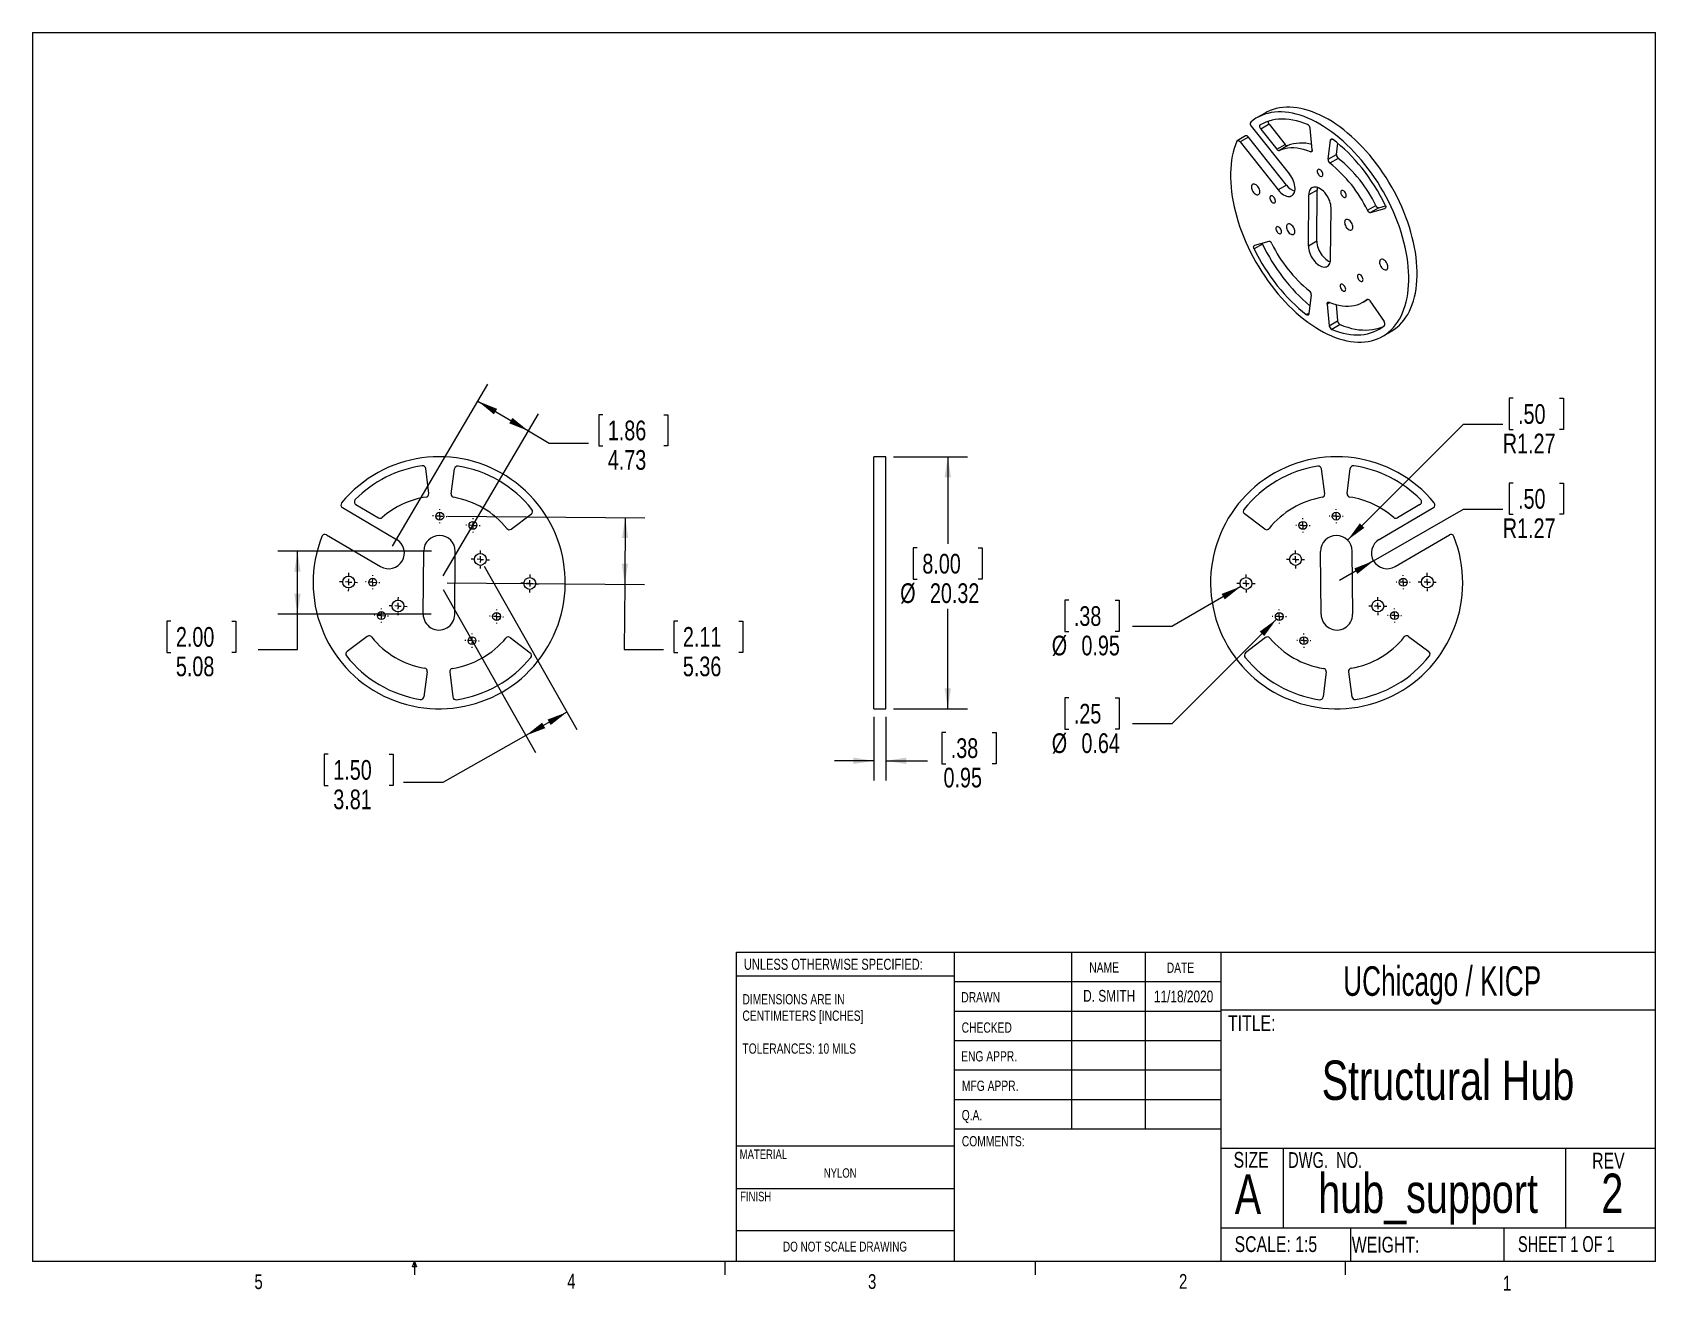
# Model space of a CAD drawing. Header units: millimetres. Extents: x 0.8 to 27, y 0.5 to 20.8.
import ezdxf

# ---------------------------------------------------------------- set-up
doc = ezdxf.new("R2010")
doc.units = ezdxf.units.MM
doc.styles.add('SLDTEXTSTYLE0', font='TXT', dxfattribs={"width": 0.75})
doc.styles.add('SLDTEXTSTYLE1', font='TXT', dxfattribs={"width": 0.6875})
doc.styles.add('SLDTEXTSTYLE2', font='TXT', dxfattribs={"width": 0.694444})
doc.styles.add('SLDTEXTSTYLE3', font='TXT', dxfattribs={"width": 0.663})
doc.dimstyles.new('SLDDIMSTYLE0', dxfattribs={"dimtxt": 0.3175, "dimasz": 0.3302, "dimexe": 0, "dimexo": 0.0625, "dimgap": 0.079375, "dimtad": 0, "dimtih": 1, "dimtoh": 1, "dimlfac": 5, "dimrnd": 1e-09, "dimzin": 12, "dimdsep": 46, "dimtxsty": 'SLDTEXTSTYLE0', "dimsah": 1, "dimcen": 0.09, "dimadec": 0, "dimazin": 3, "dimtfac": 1, "dimtofl": 0, "dimtmove": 0, "dimatfit": 3, "dimfxl": 1, "dimfrac": 2, "dimtolj": 1, "dimtzin": 12, "dimarcsym": 0})
doc.dimstyles.new('SLDDIMSTYLE1', dxfattribs={"dimtxt": 0.3175, "dimasz": 0.3302, "dimexe": 0, "dimexo": 0.0625, "dimgap": 0.079375, "dimtad": 0, "dimtih": 1, "dimtoh": 1, "dimlfac": 5, "dimrnd": 1e-09, "dimdsep": 46, "dimtxsty": 'SLDTEXTSTYLE0', "dimsah": 1, "dimcen": 0.09, "dimadec": 0, "dimazin": 2, "dimtfac": 1, "dimtmove": 0, "dimatfit": 0, "dimfxl": 1, "dimfrac": 2, "dimtolj": 1, "dimtzin": 12, "dimarcsym": 0})
doc.dimstyles.new('SLDDIMSTYLE2', dxfattribs={"dimtxt": 0.3175, "dimasz": 0.3302, "dimexe": 0, "dimexo": 0.0625, "dimgap": 0.079375, "dimtad": 0, "dimtih": 1, "dimtoh": 1, "dimlfac": 5, "dimrnd": 1e-09, "dimdsep": 46, "dimtxsty": 'SLDTEXTSTYLE0', "dimsah": 1, "dimcen": 0, "dimadec": 0, "dimazin": 2, "dimtfac": 1, "dimtofl": 0, "dimtmove": 0, "dimatfit": 3, "dimfxl": 1, "dimfrac": 2, "dimtolj": 1, "dimtzin": 12, "dimarcsym": 0})
doc.dimstyles.new('SLDDIMSTYLE3', dxfattribs={"dimtxt": 0.3175, "dimasz": 0.3302, "dimexe": 0, "dimexo": 0.0625, "dimgap": 0.079375, "dimtad": 0, "dimtih": 1, "dimtoh": 1, "dimlfac": 5, "dimrnd": 1e-09, "dimzin": 12, "dimdsep": 46, "dimtxsty": 'SLDTEXTSTYLE0', "dimsah": 1, "dimcen": 0, "dimadec": 0, "dimazin": 3, "dimtfac": 1, "dimtofl": 0, "dimtmove": 0, "dimatfit": 3, "dimfxl": 1, "dimfrac": 2, "dimtolj": 1, "dimtzin": 12, "dimarcsym": 0})
doc.dimstyles.new('SLDDIMSTYLE4', dxfattribs={"dimtxt": 0.3175, "dimasz": 0.3302, "dimexe": 0, "dimexo": 0.0625, "dimgap": 0.079375, "dimtad": 0, "dimtih": 1, "dimtoh": 1, "dimlfac": 5, "dimrnd": 1e-09, "dimzin": 12, "dimdsep": 46, "dimtxsty": 'SLDTEXTSTYLE0', "dimsah": 1, "dimcen": 0, "dimadec": 0, "dimazin": 3, "dimtfac": 1, "dimtofl": 0, "dimtmove": 1, "dimatfit": 3, "dimfxl": 1, "dimfrac": 2, "dimtolj": 1, "dimtzin": 12, "dimarcsym": 0})

msp = doc.modelspace()

# ---------------------------------------------------------------- texts
at = {"color": 7, "linetype": 'Continuous', "lineweight": 0}
for s, insert, char_height, attachment_point, style in [('UNLESS OTHERWISE SPECIFIED:', (12.3058, 5.8758), 0.1778, 1, 'SLDTEXTSTYLE0'), ('NAME', (17.8724, 5.8182), 0.1651, 1, 'SLDTEXTSTYLE0'), ('DATE', (19.1215, 5.8138), 0.1651, 1, 'SLDTEXTSTYLE0'), ('UChicago / KICP', (23.5612, 5.7547), 0.47625, 2, 'SLDTEXTSTYLE3'), ('DRAWN', (15.8097, 5.3381), 0.1651, 1, 'SLDTEXTSTYLE0'), ('D. SMITH', (18.1931, 5.3737), 0.1905, 2, 'SLDTEXTSTYLE0'), ('11/18/2020', (19.3928, 5.3635), 0.1905, 2, 'SLDTEXTSTYLE0'), ('CHECKED', (15.8151, 4.8495), 0.1651, 1, 'SLDTEXTSTYLE0'), ('TITLE:', (20.1094, 4.9652), 0.254, 1, 'SLDTEXTSTYLE0'), ('ENG APPR.', (15.8077, 4.3859), 0.1651, 1, 'SLDTEXTSTYLE0'), ('Structural Hub', (23.6548, 4.235), 0.635, 2, 'SLDTEXTSTYLE0'), ('MFG APPR.', (15.8203, 3.9104), 0.1651, 1, 'SLDTEXTSTYLE0'), ('Q.A.', (15.8162, 3.4382), 0.1651, 1, 'SLDTEXTSTYLE0'), ('COMMENTS:', (15.8184, 3.0167), 0.1651, 1, 'SLDTEXTSTYLE0'), ('MATERIAL', (12.238, 2.8012), 0.1524, 1, 'SLDTEXTSTYLE0'), ('SIZE', (20.198, 2.7617), 0.254, 1, 'SLDTEXTSTYLE0'), ('DWG.  NO.', (21.0781, 2.7581), 0.254, 1, 'SLDTEXTSTYLE2'), ('REV', (25.9785, 2.7482), 0.254, 1, 'SLDTEXTSTYLE0'), ('NYLON', (13.5946, 2.4985), 0.1524, 1, 'SLDTEXTSTYLE0'), ('A', (20.218, 2.3983), 0.635, 1, 'SLDTEXTSTYLE0'), ('hub_support', (23.3342, 2.4132), 0.635, 2, 'SLDTEXTSTYLE0'), ('2', (26.3033, 2.4122), 0.635, 2, 'SLDTEXTSTYLE0'), ('FINISH', (12.245, 2.1197), 0.1524, 1, 'SLDTEXTSTYLE0'), ('DO NOT SCALE DRAWING', (13.9354, 1.3153), 0.15875, 2, 'SLDTEXTSTYLE0'), ('SCALE: 1:5', (20.2149, 1.4023), 0.254, 1, 'SLDTEXTSTYLE0'), ('WEIGHT:', (22.104, 1.3936), 0.254, 1, 'SLDTEXTSTYLE0'), ('SHEET 1 OF 1', (24.7831, 1.4032), 0.254, 1, 'SLDTEXTSTYLE1'), ('5', (4.4165, 0.7889), 0.2381, 1, 'SLDTEXTSTYLE0'), ('4', (9.4585, 0.7969), 0.2381, 1, 'SLDTEXTSTYLE0'), ('3', (14.3064, 0.7915), 0.2381, 1, 'SLDTEXTSTYLE0'), ('2', (19.3192, 0.7936), 0.2381, 1, 'SLDTEXTSTYLE0'), ('1', (24.5415, 0.7655), 0.2381, 1, 'SLDTEXTSTYLE0')]:
    msp.add_mtext(s, dxfattribs=dict(at, insert=insert, char_height=char_height, attachment_point=attachment_point, style=style))

# ---------------------------------------------------------------- blocks, each defined once
blk = doc.blocks.new('SW_NOTE_0')
at = {"color": 0, "linetype": 'Continuous', "lineweight": 0, "char_height": 0.1651, "attachment_point": 1, "style": 'SLDTEXTSTYLE0'}
for s, insert in [('DIMENSIONS ARE IN', (0, 0.213)), ('CENTIMETERS [INCHES]', (0, -0.052)), ('TOLERANCES: 10 MILS', (0, -0.582))]:
    blk.add_mtext(s, dxfattribs=dict(at, insert=insert))
blk = doc.blocks.new('_D')
at = {"color": 7, "linetype": 'Continuous', "lineweight": 0}
for p, q in [((7.53, 13.009), (10.711, 12.984)), ((10.393, 12.986), (10.385, 11.914)), ((7.521, 11.936), (10.702, 11.911)), ((10.385, 11.914), (10.376, 10.861)), ((11.242, 11.318), (11.177, 11.318)), ((11.177, 11.318), (11.177, 10.814)), ((12.224, 11.318), (12.288, 11.318)), ((12.288, 11.318), (12.288, 10.814)), ((10.376, 10.861), (11.011, 10.861)), ((11.177, 10.814), (11.242, 10.814)), ((12.288, 10.814), (12.224, 10.814))]:
    blk.add_line(p, q, dxfattribs=at)
for points in [[(10.393, 12.986), (10.34, 12.657), (10.441, 12.656)], [(10.385, 11.914), (10.438, 12.243), (10.337, 12.244)]]:
    blk.add_solid(points, dxfattribs=at)
at = {"color": 7, "linetype": 'Continuous', "lineweight": 0, "char_height": 0.3175, "attachment_point": 1, "style": 'SLDTEXTSTYLE0'}
for s, insert in [('2.11', (11.322, 11.223)), ('5.36', (11.322, 10.748))]:
    blk.add_mtext(s, dxfattribs=dict(at, insert=insert))
blk = doc.blocks.new('_D_1')
at = {"color": 7, "linetype": 'Continuous', "lineweight": 0}
for p, q in [((7.271, 12.445), (4.792, 12.445)), ((5.11, 11.429), (5.11, 12.445)), ((3.069, 11.318), (3.004, 11.318)), ((3.004, 11.318), (3.004, 10.814)), ((4.051, 11.318), (4.116, 11.318)), ((4.116, 11.318), (4.116, 10.814)), ((7.263, 11.429), (4.792, 11.429)), ((5.11, 10.861), (5.11, 11.429)), ((3.004, 10.814), (3.069, 10.814)), ((4.116, 10.814), (4.051, 10.814)), ((4.475, 10.861), (5.11, 10.861))]:
    blk.add_line(p, q, dxfattribs=at)
for points in [[(5.11, 12.445), (5.059, 12.115), (5.16, 12.115)], [(5.11, 11.429), (5.16, 11.759), (5.059, 11.759)]]:
    blk.add_solid(points, dxfattribs=at)
at = {"color": 7, "linetype": 'Continuous', "lineweight": 0, "char_height": 0.3175, "attachment_point": 1, "style": 'SLDTEXTSTYLE0'}
for s, insert in [('2.00', (3.15, 11.223)), ('5.08', (3.15, 10.748))]:
    blk.add_mtext(s, dxfattribs=dict(at, insert=insert))
blk = doc.blocks.new('_D_2')
at = {"color": 7, "linetype": 'Continuous', "lineweight": 0}
for p, q in [((8.12, 12.202), (9.61, 9.574)), ((7.457, 11.827), (8.947, 9.198)), ((9.453, 9.85), (8.79, 9.474)), ((8.79, 9.474), (7.454, 8.717)), ((5.606, 9.174), (5.542, 9.174)), ((5.542, 9.174), (5.542, 8.67)), ((6.589, 9.174), (6.653, 9.174)), ((6.653, 9.174), (6.653, 8.67)), ((5.542, 8.67), (5.606, 8.67)), ((6.653, 8.67), (6.589, 8.67)), ((7.454, 8.717), (6.819, 8.717))]:
    blk.add_line(p, q, dxfattribs=at)
for points in [[(8.79, 9.474), (9.103, 9.593), (9.053, 9.682)], [(9.453, 9.85), (9.141, 9.732), (9.191, 9.643)]]:
    blk.add_solid(points, dxfattribs=at)
at = {"color": 7, "linetype": 'Continuous', "lineweight": 0, "char_height": 0.3175, "attachment_point": 1, "style": 'SLDTEXTSTYLE0'}
for s, insert in [('1.50', (5.687, 9.079)), ('3.81', (5.687, 8.604))]:
    blk.add_mtext(s, dxfattribs=dict(at, insert=insert))
blk = doc.blocks.new('_D_3')
at = {"color": 7, "linetype": 'Continuous', "lineweight": 0}
for p, q in [((6.643, 12.526), (8.178, 15.137)), ((7.459, 12.047), (8.994, 14.658)), ((8.018, 14.864), (8.833, 14.384)), ((10.031, 14.646), (9.967, 14.646)), ((9.967, 14.646), (9.967, 14.142)), ((11.014, 14.646), (11.078, 14.646)), ((11.078, 14.646), (11.078, 14.142)), ((8.833, 14.384), (9.166, 14.188)), ((9.166, 14.188), (9.801, 14.188)), ((9.967, 14.142), (10.031, 14.142)), ((11.078, 14.142), (11.014, 14.142))]:
    blk.add_line(p, q, dxfattribs=at)
for points in [[(8.018, 14.864), (8.276, 14.652), (8.328, 14.74)], [(8.833, 14.384), (8.574, 14.595), (8.523, 14.508)]]:
    blk.add_solid(points, dxfattribs=at)
at = {"color": 7, "linetype": 'Continuous', "lineweight": 0, "char_height": 0.3175, "attachment_point": 1, "style": 'SLDTEXTSTYLE0'}
for s, insert in [('1.86', (10.112, 14.551)), ('4.73', (10.112, 14.076))]:
    blk.add_mtext(s, dxfattribs=dict(at, insert=insert))
blk = doc.blocks.new('SW_CENTERMARKSYMBOL_0')
at = {"color": 0, "linetype": 'Continuous', "lineweight": 0}
for p, q in [((-0.102, 0.004), (-0.114, 0.004)), ((0, 0), (-0.051, 0.002)), ((0, 0), (-0.002, -0.051)), ((0, 0), (0.002, 0.051)), ((0, 0), (0.051, -0.002)), ((0.004, 0.102), (0.004, 0.114)), ((-0.004, -0.102), (-0.004, -0.114)), ((0.102, -0.004), (0.114, -0.004))]:
    blk.add_line(p, q, dxfattribs=at)
blk = doc.blocks.new('SW_CENTERMARKSYMBOL_1')
at = {"color": 0, "linetype": 'Continuous', "lineweight": 0}
for p, q in [((-0.102, 0.004), (-0.114, 0.004)), ((0, 0), (-0.051, 0.002)), ((0, 0), (-0.002, -0.051)), ((0, 0), (0.002, 0.051)), ((0, 0), (0.051, -0.002)), ((0.004, 0.102), (0.004, 0.114)), ((-0.004, -0.102), (-0.004, -0.114)), ((0.102, -0.004), (0.114, -0.004))]:
    blk.add_line(p, q, dxfattribs=at)
blk = doc.blocks.new('SW_CENTERMARKSYMBOL_2')
at = {"color": 0, "linetype": 'Continuous', "lineweight": 0}
for p, q in [((-0.102, 0.004), (-0.114, 0.004)), ((0, 0), (-0.051, 0.002)), ((0, 0), (-0.002, -0.051)), ((0, 0), (0.002, 0.051)), ((0, 0), (0.051, -0.002)), ((0.004, 0.102), (0.004, 0.114)), ((-0.004, -0.102), (-0.004, -0.114)), ((0.102, -0.004), (0.114, -0.004))]:
    blk.add_line(p, q, dxfattribs=at)
blk = doc.blocks.new('SW_CENTERMARKSYMBOL_3')
at = {"color": 0, "linetype": 'Continuous', "lineweight": 0}
for p, q in [((-0.102, 0.004), (-0.114, 0.004)), ((0, 0), (-0.051, 0.002)), ((0, 0), (-0.002, -0.051)), ((0, 0), (0.002, 0.051)), ((0, 0), (0.051, -0.002)), ((0.004, 0.102), (0.004, 0.114)), ((-0.004, -0.102), (-0.004, -0.114)), ((0.102, -0.004), (0.114, -0.004))]:
    blk.add_line(p, q, dxfattribs=at)
blk = doc.blocks.new('SW_CENTERMARKSYMBOL_4')
at = {"color": 0, "linetype": 'Continuous', "lineweight": 0}
for p, q in [((-0.102, 0.004), (-0.114, 0.004)), ((0, 0), (-0.051, 0.002)), ((0, 0), (-0.002, -0.051)), ((0, 0), (0.002, 0.051)), ((0, 0), (0.051, -0.002)), ((0.004, 0.102), (0.004, 0.114)), ((-0.004, -0.102), (-0.004, -0.114)), ((0.102, -0.004), (0.114, -0.004))]:
    blk.add_line(p, q, dxfattribs=at)
blk = doc.blocks.new('SW_CENTERMARKSYMBOL_5')
at = {"color": 0, "linetype": 'Continuous', "lineweight": 0}
for p, q in [((-0.102, 0.004), (-0.114, 0.004)), ((0, 0), (-0.051, 0.002)), ((0, 0), (-0.002, -0.051)), ((0, 0), (0.002, 0.051)), ((0, 0), (0.051, -0.002)), ((0.004, 0.102), (0.004, 0.114)), ((-0.004, -0.102), (-0.004, -0.114)), ((0.102, -0.004), (0.114, -0.004))]:
    blk.add_line(p, q, dxfattribs=at)
blk = doc.blocks.new('SW_CENTERMARKSYMBOL_6')
at = {"color": 0, "linetype": 'Continuous', "lineweight": 0}
for p, q in [((-0.102, 0.004), (-0.146, 0.005)), ((0, 0), (-0.051, 0.002)), ((0, 0), (-0.002, -0.051)), ((0, 0), (0.002, 0.051)), ((0, 0), (0.051, -0.002)), ((0.004, 0.102), (0.005, 0.146)), ((-0.004, -0.102), (-0.005, -0.146)), ((0.102, -0.004), (0.146, -0.005))]:
    blk.add_line(p, q, dxfattribs=at)
blk = doc.blocks.new('SW_CENTERMARKSYMBOL_7')
at = {"color": 0, "linetype": 'Continuous', "lineweight": 0}
for p, q in [((-0.102, 0.004), (-0.146, 0.005)), ((0, 0), (-0.051, 0.002)), ((0, 0), (-0.002, -0.051)), ((0, 0), (0.002, 0.051)), ((0, 0), (0.051, -0.002)), ((0.004, 0.102), (0.005, 0.146)), ((-0.004, -0.102), (-0.005, -0.146)), ((0.102, -0.004), (0.146, -0.005))]:
    blk.add_line(p, q, dxfattribs=at)
blk = doc.blocks.new('SW_CENTERMARKSYMBOL_8')
at = {"color": 0, "linetype": 'Continuous', "lineweight": 0}
for p, q in [((-0.102, 0.004), (-0.146, 0.005)), ((0, 0), (-0.051, 0.002)), ((0, 0), (-0.002, -0.051)), ((0, 0), (0.002, 0.051)), ((0, 0), (0.051, -0.002)), ((0.004, 0.102), (0.005, 0.146)), ((-0.004, -0.102), (-0.005, -0.146)), ((0.102, -0.004), (0.146, -0.005))]:
    blk.add_line(p, q, dxfattribs=at)
blk = doc.blocks.new('SW_CENTERMARKSYMBOL_9')
at = {"color": 0, "linetype": 'Continuous', "lineweight": 0}
for p, q in [((-0.102, 0.004), (-0.146, 0.005)), ((0, 0), (-0.051, 0.002)), ((0, 0), (-0.002, -0.051)), ((0, 0), (0.002, 0.051)), ((0, 0), (0.051, -0.002)), ((0.004, 0.102), (0.005, 0.146)), ((-0.004, -0.102), (-0.005, -0.146)), ((0.102, -0.004), (0.146, -0.005))]:
    blk.add_line(p, q, dxfattribs=at)
blk = doc.blocks.new('_D_4')
at = {"color": 7, "linetype": 'Continuous', "lineweight": 0}
for p, q in [((14.402, 9.778), (14.402, 8.75)), ((14.592, 9.778), (14.592, 8.75)), ((15.56, 9.524), (15.495, 9.524)), ((15.495, 9.524), (15.495, 9.02)), ((16.308, 9.524), (16.372, 9.524)), ((16.372, 9.524), (16.372, 9.02)), ((14.402, 9.067), (13.767, 9.067)), ((14.592, 9.067), (15.265, 9.067)), ((15.495, 9.02), (15.56, 9.02)), ((16.372, 9.02), (16.308, 9.02))]:
    blk.add_line(p, q, dxfattribs=at)
for points in [[(14.402, 9.067), (14.071, 9.118), (14.071, 9.016)], [(14.592, 9.067), (14.922, 9.016), (14.922, 9.118)]]:
    blk.add_solid(points, dxfattribs=at)
at = {"color": 7, "linetype": 'Continuous', "lineweight": 0, "char_height": 0.3175, "attachment_point": 1, "style": 'SLDTEXTSTYLE0'}
for s, insert in [('.38', (15.64, 9.43)), ('0.95', (15.523, 8.955))]:
    blk.add_mtext(s, dxfattribs=dict(at, insert=insert))
blk = doc.blocks.new('_D_5')
at = {"color": 7, "linetype": 'Continuous', "lineweight": 0}
for p, q in [((14.719, 13.969), (15.91, 13.969)), ((15.592, 13.969), (15.592, 12.562)), ((15.101, 12.498), (15.036, 12.498)), ((15.036, 12.498), (15.036, 11.994)), ((16.083, 12.498), (16.148, 12.498)), ((16.148, 12.498), (16.148, 11.994)), ((15.036, 11.994), (15.101, 11.994)), ((16.148, 11.994), (16.083, 11.994)), ((15.592, 9.905), (15.592, 11.519)), ((14.719, 9.905), (15.91, 9.905))]:
    blk.add_line(p, q, dxfattribs=at)
for points in [[(15.592, 13.969), (15.541, 13.639), (15.643, 13.639)], [(15.592, 9.905), (15.643, 10.235), (15.541, 10.235)]]:
    blk.add_solid(points, dxfattribs=at)
at = {"color": 7, "linetype": 'Continuous', "lineweight": 0, "char_height": 0.3175, "attachment_point": 1, "style": 'SLDTEXTSTYLE0'}
for s, insert in [('8.00', (15.182, 12.403)), ('%%c', (14.825, 11.928)), ('20.32', (15.304, 11.928))]:
    blk.add_mtext(s, dxfattribs=dict(at, insert=insert))
blk = doc.blocks.new('_D_6')
at = {"color": 7, "linetype": 'Continuous', "lineweight": 0}
for p, q in [((20.317, 11.878), (19.203, 11.234)), ((17.544, 11.654), (17.479, 11.654)), ((17.479, 11.654), (17.479, 11.15)), ((18.291, 11.654), (18.356, 11.654)), ((18.356, 11.654), (18.356, 11.15)), ((17.479, 11.15), (17.544, 11.15)), ((18.356, 11.15), (18.291, 11.15)), ((19.203, 11.234), (18.568, 11.234))]:
    blk.add_line(p, q, dxfattribs=at)
blk.add_solid([(20.317, 11.878), (20.006, 11.757), (20.057, 11.669)], dxfattribs=at)
at = {"color": 7, "linetype": 'Continuous', "lineweight": 0, "char_height": 0.3175, "attachment_point": 1, "style": 'SLDTEXTSTYLE0'}
for s, insert in [('.38', (17.624, 11.559)), ('%%c', (17.268, 11.084)), ('0.95', (17.746, 11.084))]:
    blk.add_mtext(s, dxfattribs=dict(at, insert=insert))
blk = doc.blocks.new('_D_7')
at = {"color": 7, "linetype": 'Continuous', "lineweight": 0}
for p, q in [((20.89, 11.348), (19.203, 9.661)), ((17.544, 10.08), (17.479, 10.08)), ((17.479, 10.08), (17.479, 9.576)), ((18.291, 10.08), (18.356, 10.08)), ((18.356, 10.08), (18.356, 9.576)), ((17.479, 9.576), (17.544, 9.576)), ((18.356, 9.576), (18.291, 9.576)), ((19.203, 9.661), (18.568, 9.661))]:
    blk.add_line(p, q, dxfattribs=at)
blk.add_solid([(20.89, 11.348), (20.621, 11.151), (20.693, 11.079)], dxfattribs=at)
at = {"color": 7, "linetype": 'Continuous', "lineweight": 0, "char_height": 0.3175, "attachment_point": 1, "style": 'SLDTEXTSTYLE0'}
for s, insert in [('.25', (17.624, 9.985)), ('%%c', (17.268, 9.51)), ('0.64', (17.746, 9.51))]:
    blk.add_mtext(s, dxfattribs=dict(at, insert=insert))
blk = doc.blocks.new('_D_8')
at = {"color": 7, "linetype": 'Continuous', "lineweight": 0}
for p, q in [((24.703, 14.911), (24.639, 14.911)), ((24.639, 14.911), (24.639, 14.407)), ((25.451, 14.911), (25.515, 14.911)), ((25.515, 14.911), (25.515, 14.407)), ((22.036, 12.625), (23.903, 14.492)), ((23.903, 14.492), (24.538, 14.492)), ((24.639, 14.407), (24.703, 14.407)), ((25.515, 14.407), (25.451, 14.407))]:
    blk.add_line(p, q, dxfattribs=at)
blk.add_solid([(22.036, 12.625), (22.305, 12.822), (22.233, 12.894)], dxfattribs=at)
at = {"color": 7, "linetype": 'Continuous', "lineweight": 0, "char_height": 0.3175, "attachment_point": 1, "style": 'SLDTEXTSTYLE0'}
for s, insert in [('.50', (24.784, 14.816)), ('R1.27', (24.538, 14.341))]:
    blk.add_mtext(s, dxfattribs=dict(at, insert=insert))
blk = doc.blocks.new('_D_9')
at = {"color": 7, "linetype": 'Continuous', "lineweight": 0}
for p, q in [((24.703, 13.544), (24.639, 13.544)), ((24.639, 13.544), (24.639, 13.04)), ((25.451, 13.544), (25.515, 13.544)), ((25.515, 13.544), (25.515, 13.04)), ((22.455, 12.289), (23.903, 13.125)), ((23.903, 13.125), (24.538, 13.125)), ((24.639, 13.04), (24.703, 13.04)), ((25.515, 13.04), (25.451, 13.04)), ((22.455, 12.289), (21.906, 11.972))]:
    blk.add_line(p, q, dxfattribs=at)
blk.add_solid([(22.455, 12.289), (22.144, 12.168), (22.195, 12.08)], dxfattribs=at)
at = {"color": 7, "linetype": 'Continuous', "lineweight": 0, "char_height": 0.3175, "attachment_point": 1, "style": 'SLDTEXTSTYLE0'}
for s, insert in [('.50', (24.784, 13.449)), ('R1.27', (24.538, 12.974))]:
    blk.add_mtext(s, dxfattribs=dict(at, insert=insert))
blk = doc.blocks.new('SW_CENTERMARKSYMBOL_10')
at = {"color": 0, "linetype": 'Continuous', "lineweight": 0}
for p, q in [((-0.1016, 0), (-0.1143, 0)), ((0, 0), (-0.0508, 0)), ((0, 0.1016), (0, 0.1143)), ((0, 0), (0, 0.0508)), ((0, 0), (0, -0.0508)), ((0, 0), (0.0508, 0)), ((0.1016, 0), (0.1143, 0)), ((0, -0.1016), (0, -0.1143))]:
    blk.add_line(p, q, dxfattribs=at)
blk = doc.blocks.new('SW_CENTERMARKSYMBOL_11')
at = {"color": 0, "linetype": 'Continuous', "lineweight": 0}
for p, q in [((-0.1016, 0), (-0.1143, 0)), ((0, 0), (-0.0508, 0)), ((0, 0.1016), (0, 0.1143)), ((0, 0), (0, 0.0508)), ((0, 0), (0, -0.0508)), ((0, 0), (0.0508, 0)), ((0.1016, 0), (0.1143, 0)), ((0, -0.1016), (0, -0.1143))]:
    blk.add_line(p, q, dxfattribs=at)
blk = doc.blocks.new('SW_CENTERMARKSYMBOL_12')
at = {"color": 0, "linetype": 'Continuous', "lineweight": 0}
for p, q in [((-0.1016, 0), (-0.1143, 0)), ((0, 0), (-0.0508, 0)), ((0, 0.1016), (0, 0.1143)), ((0, 0), (0, 0.0508)), ((0, 0), (0, -0.0508)), ((0, 0), (0.0508, 0)), ((0.1016, 0), (0.1143, 0)), ((0, -0.1016), (0, -0.1143))]:
    blk.add_line(p, q, dxfattribs=at)
blk = doc.blocks.new('SW_CENTERMARKSYMBOL_13')
at = {"color": 0, "linetype": 'Continuous', "lineweight": 0}
for p, q in [((-0.1016, 0), (-0.1143, 0)), ((0, 0), (-0.0508, 0)), ((0, 0.1016), (0, 0.1143)), ((0, 0), (0, 0.0508)), ((0, 0), (0, -0.0508)), ((0, 0), (0.0508, 0)), ((0.1016, 0), (0.1143, 0)), ((0, -0.1016), (0, -0.1143))]:
    blk.add_line(p, q, dxfattribs=at)
blk = doc.blocks.new('SW_CENTERMARKSYMBOL_14')
at = {"color": 0, "linetype": 'Continuous', "lineweight": 0}
for p, q in [((-0.1016, 0), (-0.1143, 0)), ((0, 0), (-0.0508, 0)), ((0, 0.1016), (0, 0.1143)), ((0, 0), (0, 0.0508)), ((0, 0), (0, -0.0508)), ((0, 0), (0.0508, 0)), ((0.1016, 0), (0.1143, 0)), ((0, -0.1016), (0, -0.1143))]:
    blk.add_line(p, q, dxfattribs=at)
blk = doc.blocks.new('SW_CENTERMARKSYMBOL_15')
at = {"color": 0, "linetype": 'Continuous', "lineweight": 0}
for p, q in [((-0.1016, 0), (-0.1143, 0)), ((0, 0), (-0.0508, 0)), ((0, 0.1016), (0, 0.1143)), ((0, 0), (0, 0.0508)), ((0, 0), (0, -0.0508)), ((0, 0), (0.0508, 0)), ((0.1016, 0), (0.1143, 0)), ((0, -0.1016), (0, -0.1143))]:
    blk.add_line(p, q, dxfattribs=at)
blk = doc.blocks.new('SW_CENTERMARKSYMBOL_16')
at = {"color": 0, "linetype": 'Continuous', "lineweight": 0}
for p, q in [((-0.1016, 0), (-0.14605, 0)), ((0, 0), (-0.0508, 0)), ((0, 0.1016), (0, 0.14605)), ((0, 0), (0, 0.0508)), ((0, 0), (0, -0.0508)), ((0, 0), (0.0508, 0)), ((0.1016, 0), (0.14605, 0)), ((0, -0.1016), (0, -0.14605))]:
    blk.add_line(p, q, dxfattribs=at)
blk = doc.blocks.new('SW_CENTERMARKSYMBOL_17')
at = {"color": 0, "linetype": 'Continuous', "lineweight": 0}
for p, q in [((-0.1016, 0), (-0.14605, 0)), ((0, 0), (-0.0508, 0)), ((0, 0.1016), (0, 0.14605)), ((0, 0), (0, 0.0508)), ((0, 0), (0, -0.0508)), ((0, 0), (0.0508, 0)), ((0.1016, 0), (0.14605, 0)), ((0, -0.1016), (0, -0.14605))]:
    blk.add_line(p, q, dxfattribs=at)
blk = doc.blocks.new('SW_CENTERMARKSYMBOL_18')
at = {"color": 0, "linetype": 'Continuous', "lineweight": 0}
for p, q in [((-0.1016, 0), (-0.14605, 0)), ((0, 0), (-0.0508, 0)), ((0, 0.1016), (0, 0.14605)), ((0, 0), (0, 0.0508)), ((0, 0), (0, -0.0508)), ((0, 0), (0.0508, 0)), ((0.1016, 0), (0.14605, 0)), ((0, -0.1016), (0, -0.14605))]:
    blk.add_line(p, q, dxfattribs=at)
blk = doc.blocks.new('SW_CENTERMARKSYMBOL_19')
at = {"color": 0, "linetype": 'Continuous', "lineweight": 0}
for p, q in [((-0.1016, 0), (-0.14605, 0)), ((0, 0), (-0.0508, 0)), ((0, 0.1016), (0, 0.14605)), ((0, 0), (0, 0.0508)), ((0, 0), (0, -0.0508)), ((0, 0), (0.0508, 0)), ((0.1016, 0), (0.14605, 0)), ((0, -0.1016), (0, -0.14605))]:
    blk.add_line(p, q, dxfattribs=at)

# ---------------------------------------------------------------- dimensions: what is measured, and where the dimension line sits
at = {"color": 7, "linetype": 'Continuous', "lineweight": 0}
for base, p1, p2, angle, picture, middle in [((8.8329, 14.3842), (6.5789, 12.4164), (7.3943, 11.937), 329.54964, '_D_3', (9.1662, 14.1883)), ((10.3847, 11.9135), (7.4027, 13.0098), (7.3943, 11.937), 89.54964, '_D', (10.3764, 10.8608)), ((5.1097, 12.445), (7.3903, 11.4291), (7.3983, 12.445), 90, '_D_1', (5.1097, 10.8608)), ((8.7903, 9.4745), (8.0572, 12.3128), (7.3943, 11.937), 29.54964, '_D_2', (7.4537, 8.7167))]:
    dim = msp.add_linear_dim(base=base, p1=p1, p2=p2, angle=angle, dimstyle='SLDDIMSTYLE0', dxfattribs=at)
    dim.commit()
    dim.dimension.update_dxf_attribs({"geometry": picture, "text_midpoint": middle, "dimtype": 160})
for center, mpoint, dimstyle, picture, middle in [((21.8561, 12.445), (22.0357, 12.6246), 'SLDDIMSTYLE3', '_D_8', (25.077, 14.4537)), ((22.6754, 12.4164), (22.4555, 12.2894), 'SLDDIMSTYLE4', '_D_9', (25.077, 13.0869))]:
    dim = msp.add_radius_dim(center=center, mpoint=mpoint, dimstyle=dimstyle, dxfattribs=at)
    dim.commit()
    dim.dimension.update_dxf_attribs({"geometry": picture, "text_midpoint": middle, "dimtype": 164})
dim = msp.add_linear_dim(base=(15.5921, 13.969), p1=(14.5921, 9.905), p2=(14.5921, 13.969), angle=90, text='%%c<>', dimstyle='SLDDIMSTYLE0', dxfattribs=at)
dim.commit()
dim.dimension.update_dxf_attribs({"geometry": '_D_5', "text_midpoint": (15.5921, 12.0403), "dimtype": 160})
for p1, p2, picture, middle in [((20.4821, 11.9732), (20.3171, 11.8779), '_D_6', (17.9176, 11.1963)), ((20.9802, 11.4383), (20.8904, 11.3485), '_D_7', (17.9176, 9.6225))]:
    dim = msp.add_diameter_dim_2p(p1=p1, p2=p2, dimstyle='SLDDIMSTYLE2', dxfattribs=at)
    dim.commit()
    dim.dimension.update_dxf_attribs({"geometry": picture, "text_midpoint": middle, "dimtype": 163})
dim = msp.add_linear_dim(base=(14.5921, 9.0672), p1=(14.4016, 9.905), p2=(14.5921, 9.905), dimstyle='SLDDIMSTYLE1', dxfattribs=at)
dim.commit()
dim.dimension.update_dxf_attribs({"geometry": '_D_4', "text_midpoint": (15.9337, 9.0672), "dimtype": 160})

# ---------------------------------------------------------------- linework, layer by layer
at = {"color": 7, "linetype": 'Continuous', "lineweight": 0}
for p, q in [((0.838, 20.8079), (27, 20.8079)), ((0.838, 20.8079), (0.838, 0.9959)), ((27, 0.9959), (27, 20.8079)), ((12.1874, 0.9959), (12.1874, 5.9816)), ((12.1874, 5.9816), (27, 5.9816)), ((15.6963, 5.9816), (15.6963, 0.9959)), ((17.586, 5.9816), (17.586, 3.1278)), ((18.7761, 5.9816), (18.7761, 3.1278)), ((19.9929, 5.9816), (19.9929, 0.9959)), ((15.6963, 5.5933), (12.1874, 5.5933)), ((15.6963, 5.5091), (19.9929, 5.5091)), ((15.6963, 5.0328), (19.9929, 5.0328)), ((19.9929, 5.0527), (27, 5.0527)), ((15.6963, 4.5566), (19.9929, 4.5566)), ((19.9929, 4.0803), (15.6963, 4.0803)), ((19.9929, 3.6041), (15.6963, 3.6041)), ((19.9929, 3.1278), (15.6963, 3.1278)), ((12.1874, 2.8595), (15.6963, 2.8595)), ((19.9929, 2.8243), (27, 2.8243)), ((20.9975, 2.8243), (20.9975, 1.5366)), ((25.5473, 2.8243), (25.5473, 1.5366)), ((12.1874, 2.1737), (15.6963, 2.1737)), ((12.1874, 1.4974), (15.6963, 1.4974)), ((19.9929, 1.5366), (27, 1.5366)), ((22.0836, 1.5366), (22.0836, 0.9959)), ((24.5523, 1.5366), (24.5523, 0.9959)), ((27, 0.9959), (0.838, 0.9959)), ((6.9632, 0.9081), (6.9969, 0.9959)), ((7.0288, 0.9081), (6.9632, 0.9081)), ((6.9969, 0.9959), (6.9969, 0.7805)), ((6.9969, 0.9959), (7.0288, 0.9081)), ((11.9975, 0.9959), (11.9975, 0.7805)), ((16.9981, 0.9959), (16.9981, 0.7805)), ((21.9988, 0.9959), (21.9988, 0.7805))]:
    msp.add_line(p, q, dxfattribs=at)
at = {"color": 7, "linetype": 'Continuous', "lineweight": 15}
for p, q in [((20.7053, 19.5092), (20.5706, 19.4314)), ((20.3933, 19.1408), (20.2586, 19.063)), ((20.4369, 19.1221), (20.3022, 19.0443)), ((21.0537, 18.3473), (20.4369, 19.1221)), ((20.4842, 19.2968), (21.101, 18.522)), ((20.7715, 19.3273), (20.6368, 19.2495)), ((20.6368, 19.2495), (20.8948, 18.9254)), ((20.7715, 19.3273), (21.0295, 19.0032)), ((21.4666, 18.9141), (21.4329, 19.2633)), ((20.3022, 19.0443), (20.919, 18.2695)), ((20.8948, 18.9254), (21.0295, 19.0032)), ((21.0713, 18.9836), (20.9366, 18.9058)), ((21.7224, 18.7641), (21.7606, 19.0711)), ((21.7224, 18.7641), (21.8571, 18.8419)), ((21.8571, 18.8419), (21.8794, 19.0208)), ((21.8867, 18.7784), (21.752, 18.7006)), ((21.0537, 18.3473), (20.919, 18.2695)), ((21.4041, 17.3637), (21.4097, 18.19)), ((21.5444, 18.2678), (21.4097, 18.19)), ((21.5388, 17.4415), (21.5444, 18.2678)), ((21.7633, 17.1531), (21.7689, 17.9794)), ((22.357, 17.9406), (22.4917, 18.0184)), ((22.5412, 17.9825), (22.4065, 17.9048)), ((22.4065, 17.9048), (22.6369, 17.9703)), ((22.5412, 17.9825), (22.6485, 18.0131)), ((20.6641, 17.3955), (20.5294, 17.3178)), ((20.7665, 17.4384), (20.5361, 17.3728)), ((21.5388, 17.4415), (21.4041, 17.3637)), ((21.4506, 16.579), (21.4124, 16.272)), ((22.285, 16.4617), (22.3649, 16.5078)), ((22.3968, 16.4824), (22.6245, 16.1483)), ((21.7064, 16.429), (21.7401, 16.0799)), ((21.8495, 16.4202), (21.8748, 16.1576)), ((21.7401, 16.0799), (21.8748, 16.1576)), ((21.9157, 16.0979), (21.781, 16.0201)), ((22.6024, 15.9118), (22.7371, 15.9895)), ((14.5921, 13.969), (14.4016, 13.969)), ((14.4016, 9.905), (14.4016, 13.969)), ((14.5921, 9.905), (14.5921, 13.969)), ((7.2247, 13.374), (7.1771, 13.7778)), ((7.5865, 13.3711), (7.6405, 13.7741)), ((21.6679, 13.3711), (21.6139, 13.7741)), ((22.0297, 13.374), (22.0773, 13.7778)), ((5.8354, 13.1481), (6.7077, 12.6353)), ((6.0512, 13.1981), (6.416, 12.9836)), ((22.5467, 12.6353), (23.419, 13.1481)), ((23.2032, 13.1981), (22.8384, 12.9836)), ((8.5539, 12.8024), (8.8798, 13.0455)), ((20.7005, 12.8024), (20.3746, 13.0455)), ((5.578, 12.7102), (6.4502, 12.1974)), ((22.8042, 12.1974), (23.6764, 12.7102)), ((7.1363, 11.4311), (7.1443, 12.447)), ((7.6443, 11.4271), (7.6523, 12.443)), ((21.6101, 11.4271), (21.6021, 12.443)), ((22.1181, 11.4311), (22.1101, 12.447)), ((6.2347, 11.0717), (5.9088, 10.8286)), ((8.5402, 11.0536), (8.8622, 10.8053)), ((20.7142, 11.0536), (20.3922, 10.8053)), ((23.0197, 11.0717), (23.3456, 10.8286)), ((7.2021, 10.503), (7.1481, 10.1)), ((7.5639, 10.5001), (7.6115, 10.0963)), ((21.6905, 10.5001), (21.6429, 10.0963)), ((22.0523, 10.503), (22.1063, 10.1)), ((14.4016, 9.905), (14.5921, 9.905))]:
    msp.add_line(p, q, dxfattribs=at)
at = {"color": 8, "linetype": 'Continuous', "lineweight": 15}
for p, q in [((20.6295, 19.3187), (20.6387, 19.3241)), ((21.4364, 18.8857), (21.4664, 18.903)), ((21.7914, 19.0889), (21.7606, 19.0711)), ((22.6369, 17.9703), (22.6442, 17.9745)), ((22.3519, 16.5074), (22.3472, 16.5047)), ((21.3711, 16.2604), (21.4141, 16.2853)), ((21.7479, 16.453), (21.7064, 16.429))]:
    msp.add_line(p, q, dxfattribs=at)
at = {"color": 7, "linetype": 'Continuous', "lineweight": 15, "flags": 128}
for points in [[(20.2506, 19.0536), (20.2285, 18.9975), (20.2091, 18.9388), (20.1923, 18.8777), (20.1783, 18.8141), (20.1671, 18.7484), (20.1586, 18.6805), (20.1529, 18.6106), (20.1501, 18.5389), (20.15, 18.4655), (20.1528, 18.3906), (20.1583, 18.3142), (20.1667, 18.2366), (20.1778, 18.1579), (20.1917, 18.0783), (20.2084, 17.9978), (20.2277, 17.9167), (20.2497, 17.8351), (20.2743, 17.7532), (20.3015, 17.6711), (20.3312, 17.5891), (20.3633, 17.5072), (20.3979, 17.4256), (20.4348, 17.3445), (20.4739, 17.264), (20.5152, 17.1844), (20.5586, 17.1057), (20.604, 17.0281), (20.6514, 16.9517), (20.7005, 16.8768), (20.7514, 16.8034), (20.804, 16.7318), (20.8581, 16.6619), (20.9136, 16.5941), (20.9704, 16.5283), (21.0284, 16.4648), (21.0875, 16.4037), (21.1476, 16.345), (21.2086, 16.289), (21.2703, 16.2356), (21.3326, 16.1851), (21.3954, 16.1374), (21.4586, 16.0928), (21.522, 16.0513), (21.5856, 16.0129), (21.6492, 15.9778), (21.7126, 15.946), (21.7758, 15.9175), (21.8386, 15.8926), (21.901, 15.8711), (21.9627, 15.8531), (22.0237, 15.8387), (22.0838, 15.8278), (22.1429, 15.8206), (22.201, 15.817), (22.2579, 15.8171), (22.3134, 15.8207), (22.3675, 15.828), (22.4201, 15.8389), (22.4711, 15.8534), (22.5203, 15.8715), (22.5677, 15.893), (22.6132, 15.9181), (22.6566, 15.9466), (22.698, 15.9785), (22.7372, 16.0136), (22.7741, 16.0521), (22.8088, 16.0937), (22.841, 16.1384), (22.8707, 16.1861), (22.898, 16.2367), (22.9227, 16.2901), (22.9447, 16.3462), (22.9642, 16.4049), (22.9809, 16.4661), (22.9948, 16.5297), (23.0061, 16.5954), (23.0145, 16.6633), (23.0202, 16.7332), (23.023, 16.8049), (23.023, 16.8783), (23.0202, 16.9533), (23.0146, 17.0296), (23.0062, 17.1073), (22.9951, 17.186), (22.9811, 17.2657), (22.9645, 17.3461), (22.9451, 17.4273), (22.9231, 17.5088), (22.8985, 17.5908), (22.8713, 17.6728), (22.8416, 17.7549), (22.8094, 17.8368), (22.7748, 17.9184), (22.7379, 17.9994), (22.6988, 18.0799), (22.6574, 18.1596), (22.614, 18.2382), (22.5686, 18.3158), (22.5212, 18.3922), (22.472, 18.4671), (22.4211, 18.5404), (22.3685, 18.6121), (22.3144, 18.6819), (22.2589, 18.7497), (22.2021, 18.8155), (22.144, 18.8789), (22.0849, 18.9401), (22.0248, 18.9987), (21.9638, 19.0547), (21.9021, 19.1081), (21.8398, 19.1586), (21.777, 19.2062), (21.7138, 19.2508), (21.6504, 19.2923), (21.5868, 19.3306), (21.5232, 19.3657), (21.4598, 19.3975), (21.3966, 19.4259), (21.3338, 19.4508), (21.2715, 19.4723), (21.2097, 19.4902), (21.1488, 19.5046), (21.0887, 19.5154), (21.0295, 19.5226), (20.9715, 19.5262), (20.9146, 19.5261), (20.8591, 19.5224), (20.805, 19.515), (20.7524, 19.5041), (20.7015, 19.4896), (20.6523, 19.4715), (20.6049, 19.4499), (20.5594, 19.4248), (20.516, 19.3963), (20.4746, 19.3644)], [(21.3921, 19.3231), (21.3308, 19.3464), (21.2702, 19.3662), (21.2102, 19.3824), (21.151, 19.395), (21.0927, 19.4039), (21.0355, 19.4091), (20.9794, 19.4106), (20.9247, 19.4085), (20.8713, 19.4026), (20.8195, 19.3931), (20.7693, 19.3799), (20.7208, 19.3631), (20.6742, 19.3427), (20.6295, 19.3187)], [(22.7371, 15.9895), (22.7479, 15.9959), (22.7913, 16.0244), (22.8327, 16.0562), (22.8719, 16.0914), (22.9088, 16.1298), (22.9435, 16.1714), (22.9757, 16.2161), (23.0054, 16.2638), (23.0327, 16.3144), (23.0574, 16.3678), (23.0794, 16.424), (23.0989, 16.4827), (23.1156, 16.5439), (23.1295, 16.6074), (23.1408, 16.6732), (23.1492, 16.7411), (23.1549, 16.811), (23.1577, 16.8827), (23.1577, 16.9561), (23.1549, 17.031), (23.1493, 17.1074), (23.141, 17.185), (23.1298, 17.2638), (23.1159, 17.3434), (23.0992, 17.4239), (23.0798, 17.505), (23.0578, 17.5866), (23.0332, 17.6685), (23.006, 17.7506), (22.9763, 17.8326), (22.9441, 17.9145), (22.9095, 17.9961), (22.8726, 18.0772), (22.8335, 18.1577), (22.7921, 18.2373), (22.7487, 18.316), (22.7033, 18.3936), (22.6559, 18.4699), (22.6067, 18.5448), (22.5558, 18.6182), (22.5032, 18.6898), (22.4491, 18.7597), (22.3936, 18.8275), (22.3368, 18.8932), (22.2787, 18.9567), (22.2196, 19.0178), (22.1595, 19.0765), (22.0985, 19.1325), (22.0368, 19.1858), (21.9745, 19.2363), (21.9117, 19.2839), (21.8485, 19.3285), (21.7851, 19.3701), (21.7215, 19.4084), (21.6579, 19.4435), (21.5945, 19.4752), (21.5313, 19.5036), (21.4685, 19.5286), (21.4062, 19.5501), (21.3444, 19.568), (21.2835, 19.5824), (21.2234, 19.5932), (21.1642, 19.6004), (21.1062, 19.6039), (21.0493, 19.6038), (20.9938, 19.6001), (20.9397, 19.5928), (20.8871, 19.5819), (20.8362, 19.5673), (20.787, 19.5493), (20.7396, 19.5277), (20.7053, 19.5092)], [(20.6368, 19.2495), (20.6303, 19.2589), (20.625, 19.2692), (20.6213, 19.2797), (20.6194, 19.29), (20.6192, 19.2995), (20.6209, 19.3077), (20.6244, 19.3142), (20.6295, 19.3187)], [(20.3022, 19.0443), (20.2951, 19.052), (20.2876, 19.0583), (20.2798, 19.0626), (20.2723, 19.065), (20.2653, 19.0653), (20.2592, 19.0634), (20.2542, 19.0594), (20.2506, 19.0536)], [(21.4364, 18.8857), (21.3815, 18.9058), (21.3272, 18.922), (21.2737, 18.9342), (21.2213, 18.9423), (21.17, 18.9464), (21.12, 18.9464), (21.0715, 18.9423), (21.0247, 18.9342), (20.9797, 18.922), (20.9366, 18.9058)], [(21.4666, 18.9141), (21.4668, 18.9061), (21.4656, 18.8989), (21.4631, 18.8929), (21.4595, 18.8882), (21.4548, 18.8851), (21.4493, 18.8836), (21.4431, 18.8838), (21.4364, 18.8857)], [(21.7606, 19.0711), (21.7622, 19.0782), (21.7652, 19.084), (21.7695, 19.0882), (21.7748, 19.0907), (21.7809, 19.0914), (21.7877, 19.0903), (21.7948, 19.0873), (21.8019, 19.0827)], [(22.6436, 18.0254), (22.6038, 18.1039), (22.5618, 18.1815), (22.5177, 18.258), (22.4716, 18.3333), (22.4236, 18.4071), (22.3738, 18.4793), (22.3223, 18.5498), (22.2692, 18.6184), (22.2147, 18.685), (22.1588, 18.7494), (22.1016, 18.8115), (22.0434, 18.8711), (21.9842, 18.9282), (21.9241, 18.9825), (21.8633, 19.0341), (21.8019, 19.0827)], [(21.5969, 18.49), (21.6078, 18.4865), (21.6178, 18.4867), (21.6263, 18.4904), (21.6326, 18.4976), (21.6363, 18.5076), (21.6374, 18.52), (21.6356, 18.5339), (21.631, 18.5484), (21.6241, 18.5626), (21.6152, 18.5757), (21.6049, 18.5868), (21.5937, 18.5952), (21.5825, 18.6004), (21.572, 18.6021), (21.5627, 18.6001), (21.5553, 18.5946), (21.5502, 18.5859), (21.5478, 18.5746), (21.5482, 18.5614), (21.5513, 18.5471), (21.5571, 18.5326), (21.5651, 18.5188), (21.5748, 18.5066), (21.5856, 18.4968), (21.5969, 18.49)], [(20.5604, 18.1959), (20.5742, 18.1912), (20.5871, 18.1903), (20.5985, 18.1931), (20.608, 18.1997), (20.6152, 18.2096), (20.6196, 18.2224), (20.6212, 18.2377), (20.6198, 18.2547), (20.6155, 18.2726), (20.6086, 18.2908), (20.5992, 18.3083), (20.5879, 18.3245), (20.5751, 18.3386), (20.5613, 18.3501), (20.5473, 18.3583), (20.5335, 18.363), (20.5206, 18.3639), (20.5091, 18.3611), (20.4996, 18.3546), (20.4925, 18.3447), (20.488, 18.3318), (20.4865, 18.3165), (20.4878, 18.2996), (20.4921, 18.2816), (20.499, 18.2635), (20.5084, 18.2459), (20.5197, 18.2297), (20.5325, 18.2156), (20.5463, 18.2042), (20.5604, 18.1959)], [(20.919, 18.2695), (20.9391, 18.2462), (20.9603, 18.2251), (20.9823, 18.2068), (21.0048, 18.1915), (21.0274, 18.1793), (21.0496, 18.1706), (21.0713, 18.1655), (21.0919, 18.1639), (21.1113, 18.1661), (21.1291, 18.1718), (21.145, 18.1811), (21.1588, 18.1938), (21.1702, 18.2096), (21.1791, 18.2284), (21.1854, 18.2498), (21.1888, 18.2736), (21.1895, 18.2992), (21.1873, 18.3264), (21.1823, 18.3547), (21.1746, 18.3836), (21.1643, 18.4127), (21.1516, 18.4416), (21.1366, 18.4697), (21.1197, 18.4967), (21.101, 18.522)], [(21.7689, 17.9794), (21.7677, 18.0061), (21.7636, 18.0341), (21.7568, 18.0629), (21.7474, 18.092), (21.7355, 18.121), (21.7212, 18.1494), (21.7049, 18.1768), (21.6868, 18.2027), (21.6671, 18.2268), (21.6462, 18.2487), (21.6244, 18.2679), (21.602, 18.2843), (21.5795, 18.2975), (21.5571, 18.3074), (21.5352, 18.3137), (21.5141, 18.3165), (21.4943, 18.3156), (21.4759, 18.311), (21.4594, 18.3029), (21.4449, 18.2914), (21.4326, 18.2765), (21.4229, 18.2587), (21.4157, 18.2381), (21.4113, 18.2151), (21.4097, 18.19)], [(20.8323, 18.0622), (20.8433, 18.0588), (20.8533, 18.0589), (20.8617, 18.0627), (20.868, 18.0698), (20.8718, 18.0799), (20.8728, 18.0923), (20.871, 18.1061), (20.8665, 18.1206), (20.8596, 18.1349), (20.8507, 18.148), (20.8403, 18.1591), (20.8292, 18.1675), (20.818, 18.1727), (20.8074, 18.1743), (20.7982, 18.1724), (20.7907, 18.1669), (20.7857, 18.1582), (20.7832, 18.1469), (20.7836, 18.1337), (20.7868, 18.1194), (20.7926, 18.1049), (20.8006, 18.0911), (20.8103, 18.0789), (20.8211, 18.0691), (20.8323, 18.0622)], [(21.549, 18.3101), (21.546, 18.2929), (21.5444, 18.2678)], [(21.9753, 18.1507), (21.9863, 18.1472), (21.9963, 18.1474), (22.0047, 18.1511), (22.011, 18.1583), (22.0148, 18.1683), (22.0158, 18.1807), (22.014, 18.1946), (22.0095, 18.2091), (22.0026, 18.2233), (21.9937, 18.2364), (21.9833, 18.2475), (21.9722, 18.2559), (21.961, 18.2611), (21.9504, 18.2628), (21.9412, 18.2608), (21.9337, 18.2553), (21.9287, 18.2466), (21.9262, 18.2353), (21.9266, 18.2221), (21.9298, 18.2078), (21.9356, 18.1933), (21.9436, 18.1795), (21.9533, 18.1674), (21.9641, 18.1575), (21.9753, 18.1507)], [(22.0618, 17.6266), (22.0756, 17.622), (22.0885, 17.621), (22.1, 17.6239), (22.1095, 17.6304), (22.1166, 17.6403), (22.121, 17.6532), (22.1226, 17.6684), (22.1212, 17.6854), (22.117, 17.7033), (22.11, 17.7215), (22.1007, 17.739), (22.0893, 17.7552), (22.0765, 17.7694), (22.0628, 17.7808), (22.0487, 17.789), (22.0349, 17.7937), (22.022, 17.7947), (22.0105, 17.7918), (22.001, 17.7853), (21.9939, 17.7754), (21.9895, 17.7625), (21.9879, 17.7473), (21.9893, 17.7303), (21.9935, 17.7123), (22.0005, 17.6942), (22.0098, 17.6766), (22.0212, 17.6604), (22.034, 17.6463), (22.0477, 17.6349), (22.0618, 17.6266)], [(22.6436, 18.0254), (22.6475, 18.0162), (22.6501, 18.007), (22.6513, 17.9981), (22.6511, 17.99), (22.6494, 17.9829), (22.6464, 17.9771), (22.6422, 17.9728), (22.6369, 17.9703)], [(20.931, 17.5664), (20.942, 17.5629), (20.952, 17.5631), (20.9604, 17.5669), (20.9667, 17.574), (20.9705, 17.5841), (20.9715, 17.5964), (20.9697, 17.6103), (20.9652, 17.6248), (20.9582, 17.639), (20.9493, 17.6521), (20.939, 17.6632), (20.9279, 17.6716), (20.9167, 17.6768), (20.9061, 17.6785), (20.8968, 17.6765), (20.8894, 17.671), (20.8843, 17.6623), (20.8819, 17.651), (20.8823, 17.6378), (20.8855, 17.6235), (20.8912, 17.609), (20.8992, 17.5953), (20.9089, 17.5831), (20.9197, 17.5733), (20.931, 17.5664)], [(21.1243, 17.5541), (21.1381, 17.5494), (21.151, 17.5485), (21.1625, 17.5513), (21.172, 17.5579), (21.1791, 17.5678), (21.1836, 17.5806), (21.1851, 17.5959), (21.1838, 17.6129), (21.1795, 17.6308), (21.1726, 17.649), (21.1632, 17.6665), (21.1519, 17.6827), (21.1391, 17.6968), (21.1253, 17.7083), (21.1112, 17.7165), (21.0974, 17.7212), (21.0845, 17.7221), (21.0731, 17.7193), (21.0636, 17.7128), (21.0565, 17.7029), (21.052, 17.69), (21.0504, 17.6747), (21.0518, 17.6578), (21.0561, 17.6398), (21.063, 17.6217), (21.0724, 17.6041), (21.0837, 17.5879), (21.0965, 17.5738), (21.1103, 17.5624), (21.1243, 17.5541)], [(20.5294, 17.3178), (20.5255, 17.327), (20.523, 17.3362), (20.5218, 17.345), (20.522, 17.3532), (20.5236, 17.3603), (20.5266, 17.3661), (20.5308, 17.3703), (20.5361, 17.3728)], [(20.5294, 17.3178), (20.5692, 17.2392), (20.6112, 17.1616), (20.6553, 17.0851), (20.7014, 17.0099), (20.7495, 16.9361), (20.7993, 16.8638), (20.8508, 16.7933), (20.9038, 16.7247), (20.9584, 16.6582), (21.0143, 16.5937), (21.0714, 16.5317), (21.1296, 16.472), (21.1888, 16.415), (21.2489, 16.3606), (21.3097, 16.3091), (21.3711, 16.2604)], [(20.6592, 17.4079), (20.6602, 17.4047), (20.6641, 17.3955)], [(21.4041, 17.3637), (21.4053, 17.337), (21.4094, 17.309), (21.4162, 17.2803), (21.4256, 17.2512), (21.4376, 17.2222), (21.4518, 17.1938), (21.4681, 17.1664), (21.4863, 17.1404), (21.5059, 17.1163), (21.5268, 17.0945), (21.5487, 17.0752), (21.571, 17.0589), (21.5936, 17.0456), (21.616, 17.0358), (21.6378, 17.0294), (21.6589, 17.0267), (21.6787, 17.0276), (21.6971, 17.0321), (21.7136, 17.0402), (21.7282, 17.0518), (21.7404, 17.0666), (21.7502, 17.0845), (21.7573, 17.105), (21.7617, 17.128), (21.7633, 17.1531)], [(21.5388, 17.4415), (21.54, 17.4148), (21.5441, 17.3868), (21.5509, 17.358), (21.5603, 17.3289), (21.5723, 17.3), (21.5865, 17.2715), (21.6028, 17.2441), (21.621, 17.2182), (21.6406, 17.1941), (21.6616, 17.1723), (21.6834, 17.153), (21.7057, 17.1366), (21.7283, 17.1234), (21.7507, 17.1135), (21.7587, 17.1108)], [(22.6258, 16.9848), (22.6396, 16.9801), (22.6525, 16.9792), (22.6639, 16.9821), (22.6734, 16.9886), (22.6805, 16.9985), (22.685, 17.0114), (22.6866, 17.0266), (22.6852, 17.0436), (22.6809, 17.0615), (22.674, 17.0797), (22.6646, 17.0972), (22.6533, 17.1134), (22.6405, 17.1276), (22.6267, 17.139), (22.6126, 17.1472), (22.5989, 17.1519), (22.586, 17.1529), (22.5745, 17.15), (22.565, 17.1435), (22.5579, 17.1336), (22.5534, 17.1207), (22.5519, 17.1055), (22.5532, 17.0885), (22.5575, 17.0705), (22.5644, 17.0524), (22.5738, 17.0348), (22.5851, 17.0186), (22.5979, 17.0045), (22.6117, 16.9931), (22.6258, 16.9848)], [(21.965, 16.6394), (21.976, 16.636), (21.986, 16.6361), (21.9944, 16.6399), (22.0007, 16.647), (22.0045, 16.6571), (22.0055, 16.6695), (22.0037, 16.6833), (21.9992, 16.6978), (21.9923, 16.7121), (21.9834, 16.7252), (21.973, 16.7363), (21.9619, 16.7447), (21.9507, 16.7499), (21.9401, 16.7515), (21.9308, 16.7495), (21.9234, 16.744), (21.9183, 16.7354), (21.9159, 16.7241), (21.9163, 16.7109), (21.9195, 16.6966), (21.9252, 16.6821), (21.9332, 16.6683), (21.9429, 16.6561), (21.9538, 16.6463), (21.965, 16.6394)], [(22.2448, 16.796), (22.2558, 16.7925), (22.2658, 16.7927), (22.2742, 16.7965), (22.2805, 16.8036), (22.2843, 16.8137), (22.2853, 16.826), (22.2835, 16.8399), (22.279, 16.8544), (22.2721, 16.8686), (22.2632, 16.8817), (22.2528, 16.8928), (22.2417, 16.9012), (22.2305, 16.9064), (22.2199, 16.9081), (22.2107, 16.9061), (22.2032, 16.9006), (22.1982, 16.8919), (22.1957, 16.8806), (22.1961, 16.8674), (22.1993, 16.8531), (22.2051, 16.8386), (22.2131, 16.8249), (22.2228, 16.8127), (22.2336, 16.8028), (22.2448, 16.796)], [(21.7366, 16.4575), (21.7909, 16.4376), (21.8446, 16.4215), (21.8974, 16.4094), (21.9493, 16.4012), (22, 16.3969), (22.0495, 16.3966), (22.0975, 16.4004), (22.1439, 16.408), (22.1886, 16.4197), (22.2314, 16.4352), (22.2722, 16.4546), (22.3108, 16.4778), (22.3472, 16.5047)], [(22.3472, 16.5047), (22.3521, 16.5075), (22.3578, 16.5086), (22.3641, 16.508), (22.3709, 16.5058), (22.3777, 16.5019), (22.3845, 16.4966), (22.3909, 16.49), (22.3968, 16.4824)], [(21.4124, 16.272), (21.4108, 16.2649), (21.4078, 16.2591), (21.4035, 16.2549), (21.3982, 16.2524), (21.3921, 16.2517), (21.3853, 16.2529), (21.3782, 16.2558), (21.3711, 16.2604)], [(21.7064, 16.429), (21.7063, 16.4371), (21.7074, 16.4442), (21.7099, 16.4503), (21.7135, 16.4549), (21.7182, 16.4581), (21.7237, 16.4596), (21.73, 16.4594), (21.7366, 16.4575)], [(21.781, 16.0201), (21.8425, 15.9966), (21.9035, 15.9767), (21.9639, 15.9605), (22.0234, 15.9479), (22.082, 15.9391), (22.1395, 15.934), (22.1958, 15.9325), (22.2508, 15.9349), (22.3044, 15.9409), (22.3565, 15.9507), (22.4069, 15.9642), (22.4555, 15.9814), (22.5023, 16.0021), (22.5471, 16.0265), (22.5898, 16.0544), (22.6304, 16.0858)], [(21.9157, 16.0979), (21.9772, 16.0744), (22.0383, 16.0545), (22.0986, 16.0383), (22.1581, 16.0257), (22.2167, 16.0168), (22.2742, 16.0117), (22.3305, 16.0103), (22.3855, 16.0126), (22.4391, 16.0187), (22.4912, 16.0285), (22.5416, 16.042), (22.5902, 16.0591), (22.6039, 16.0648)]]:
    msp.add_lwpolyline(points, dxfattribs=at)
at = {"color": 7, "linetype": 'Continuous', "lineweight": 15}
for centre, radius in [((7.4027, 13.0098), 0.0635), ((7.938, 12.8619), 0.0635), ((21.3164, 12.8619), 0.0635), ((21.8517, 13.0098), 0.0635), ((8.0572, 12.3128), 0.0953), ((21.1972, 12.3128), 0.0953), ((5.9338, 11.9485), 0.0952), ((23.3205, 11.9485), 0.0952), ((6.3215, 11.9455), 0.0635), ((8.8547, 11.9256), 0.0953), ((20.3996, 11.9256), 0.0953), ((22.9329, 11.9455), 0.0635), ((6.7314, 11.5612), 0.0953), ((22.523, 11.5612), 0.0952), ((6.461, 11.408), 0.0635), ((8.3191, 11.3934), 0.0635), ((20.9353, 11.3934), 0.0635), ((22.7933, 11.408), 0.0635), ((7.9234, 11.0038), 0.0635), ((21.331, 11.0038), 0.0635)]:
    msp.add_circle(centre, radius, dxfattribs=at)
for centre, radius, start, end in [((20.5212, 19.3365), 0.0542, 149.10282, 227.05728), ((20.8303, 19.3762), 0.0765, 180.92777, 219.7686), ((20.4031, 19.1035), 0.0385, 28.7354, 104.73667), ((21.3569, 19.2552), 0.0765, 6.09795, 62.61389), ((20.9297, 18.9454), 0.0402, 209.78184, 279.9424), ((21.0644, 19.0232), 0.0402, 209.78184, 279.9424), ((21.2897, 18.4298), 0.5953, 73.54745, 111.51713), ((21.9338, 18.839), 0.0768, 177.85045, 232.12436), ((21.7991, 18.7612), 0.0768, 177.85045, 232.12436), ((20.3701, 16.9797), 2.2071, 25.80952, 51.23519), ((20.5048, 17.0575), 2.2071, 25.80952, 51.23519), ((21.2767, 18.5063), 0.2739, 215.47331, 250.43458), ((22.4068, 17.9572), 0.0524, 198.42651, 269.72812), ((22.5415, 18.035), 0.0524, 198.42651, 269.72812), ((23.4153, 18.7167), 3.052, 205.65163, 229.381), ((20.7663, 17.3859), 0.0524, 18.42651, 89.72812), ((22.803, 18.3634), 2.2071, 205.80952, 231.23519), ((21.3739, 16.5819), 0.0768, 357.85045, 52.12436), ((21.8161, 16.088), 0.0765, 186.09795, 242.61389), ((21.9509, 16.1658), 0.0765, 186.09795, 242.61389), ((22.5869, 16.1132), 0.0514, 327.77307, 43.02148), ((7.3943, 11.937), 2.032, 158.39952, 140.69975), ((21.8601, 11.937), 2.032, 39.30025, 21.60048), ((7.3943, 11.937), 1.905, 98.30035, 135.27469), ((7.1266, 13.7718), 0.0508, 6.73041, 98.30035), ((7.6908, 13.7674), 0.0508, 80.79761, 172.36755), ((7.3943, 11.937), 1.905, 38.30035, 80.79761), ((21.8601, 11.937), 1.905, 99.20239, 141.69965), ((21.5636, 13.7674), 0.0508, 7.63245, 99.20239), ((22.1278, 13.7718), 0.0508, 81.69965, 173.26959), ((21.8601, 11.937), 1.905, 44.72531, 81.69965), ((7.1743, 13.368), 0.0508, 278.7412, 6.73041), ((7.6368, 13.3644), 0.0508, 172.36755, 260.35676), ((21.6176, 13.3644), 0.0508, 279.64324, 7.63245), ((22.0801, 13.368), 0.0508, 173.26959, 261.2588), ((5.8612, 13.1919), 0.0508, 140.69975, 239.54964), ((6.0769, 13.2419), 0.0508, 135.27469, 239.54964), ((7.3943, 11.937), 1.397, 98.7412, 131.14116), ((7.3943, 11.937), 1.397, 38.7412, 80.35676), ((8.8494, 13.0862), 0.0508, 306.73041, 38.30035), ((20.405, 13.0862), 0.0508, 141.69965, 233.26959), ((21.8601, 11.937), 1.397, 99.64324, 141.2588), ((21.8601, 11.937), 1.397, 48.85884, 81.2588), ((23.1775, 13.2419), 0.0508, 300.45036, 44.72531), ((23.3932, 13.1919), 0.0508, 300.45036, 39.30025), ((6.4418, 13.0274), 0.0508, 239.54964, 311.14116), ((22.8126, 13.0274), 0.0508, 228.85884, 300.45036), ((5.5522, 12.6664), 0.0508, 59.54964, 158.39952), ((6.5789, 12.4164), 0.254, 239.54964, 59.54964), ((7.3983, 12.445), 0.254, 359.54964, 179.54964), ((8.5235, 12.8431), 0.0508, 218.7412, 306.73041), ((20.7308, 12.8431), 0.0508, 233.26959, 321.2588), ((21.8561, 12.445), 0.254, 0.45036, 180.45036), ((22.6754, 12.4164), 0.254, 120.45036, 300.45036), ((23.7022, 12.6664), 0.0508, 21.60048, 120.45036), ((7.3903, 11.4291), 0.254, 179.54964, 359.54964), ((21.8641, 11.4291), 0.254, 180.45036, 0.45036), ((6.265, 11.031), 0.0508, 38.7412, 126.73041), ((7.3943, 11.937), 1.397, 218.7412, 260.35676), ((7.3943, 11.937), 1.397, 278.7412, 320.35676), ((8.5091, 11.0133), 0.0508, 52.36755, 140.35676), ((20.7452, 11.0133), 0.0508, 39.64324, 127.63245), ((21.8601, 11.937), 1.397, 219.64324, 261.2588), ((21.8601, 11.937), 1.397, 279.64324, 321.2588), ((22.9893, 11.031), 0.0508, 53.26959, 141.2588), ((5.9392, 10.7878), 0.0508, 126.73041, 218.30035), ((7.3943, 11.937), 1.905, 218.30035, 260.79761), ((7.3943, 11.937), 1.905, 278.30035, 320.79761), ((8.8311, 10.7651), 0.0508, 320.79761, 52.36755), ((20.4232, 10.7651), 0.0508, 127.63245, 219.20239), ((21.8601, 11.937), 1.905, 219.20239, 261.69965), ((21.8601, 11.937), 1.905, 279.20239, 321.69965), ((23.3152, 10.7878), 0.0508, 321.69965, 53.26959), ((7.1518, 10.5097), 0.0508, 352.36755, 80.35676), ((7.6143, 10.5061), 0.0508, 98.7412, 186.73041), ((21.6401, 10.5061), 0.0508, 353.26959, 81.2588), ((22.1026, 10.5097), 0.0508, 99.64324, 187.63245), ((7.0978, 10.1067), 0.0508, 260.79761, 352.36755), ((7.662, 10.1023), 0.0508, 186.73041, 278.30035), ((21.5924, 10.1023), 0.0508, 261.69965, 353.26959), ((22.1566, 10.1067), 0.0508, 187.63245, 279.20239)]:
    msp.add_arc(centre, radius, start, end, dxfattribs=at)

# ---------------------------------------------------------------- block references
at = {"color": 7, "linetype": 'Continuous', "lineweight": 0}
for name, p in [('SW_CENTERMARKSYMBOL_5', (7.4027, 13.0098)), ('SW_CENTERMARKSYMBOL_15', (21.8517, 13.0098)), ('SW_CENTERMARKSYMBOL_2', (7.938, 12.8619)), ('SW_CENTERMARKSYMBOL_12', (21.3164, 12.8619)), ('SW_CENTERMARKSYMBOL_6', (8.0572, 12.3128)), ('SW_CENTERMARKSYMBOL_16', (21.1972, 12.3128)), ('SW_CENTERMARKSYMBOL_8', (5.9338, 11.9485)), ('SW_CENTERMARKSYMBOL_0', (6.3215, 11.9455)), ('SW_CENTERMARKSYMBOL_9', (8.8547, 11.9256)), ('SW_CENTERMARKSYMBOL_19', (20.3996, 11.9256)), ('SW_CENTERMARKSYMBOL_10', (22.9329, 11.9455)), ('SW_CENTERMARKSYMBOL_18', (23.3205, 11.9485)), ('SW_CENTERMARKSYMBOL_3', (6.461, 11.408)), ('SW_CENTERMARKSYMBOL_7', (6.7314, 11.5612)), ('SW_CENTERMARKSYMBOL_17', (22.523, 11.5612)), ('SW_CENTERMARKSYMBOL_13', (22.7933, 11.408)), ('SW_CENTERMARKSYMBOL_4', (8.3191, 11.3934)), ('SW_CENTERMARKSYMBOL_14', (20.9353, 11.3934)), ('SW_CENTERMARKSYMBOL_1', (7.9234, 11.0038)), ('SW_CENTERMARKSYMBOL_11', (21.331, 11.0038)), ('SW_NOTE_0', (12.2817, 5.0925))]:
    msp.add_blockref(name, p, dxfattribs=at)

msp.set_redraw_order([(e.dxf.handle, doc.entitydb.next_handle()) for e in msp.query("TEXT MTEXT ATTDEF DIMENSION ARC_DIMENSION")])  # texts and dimensions are drawn at this point

doc.saveas('drawing.dxf')
